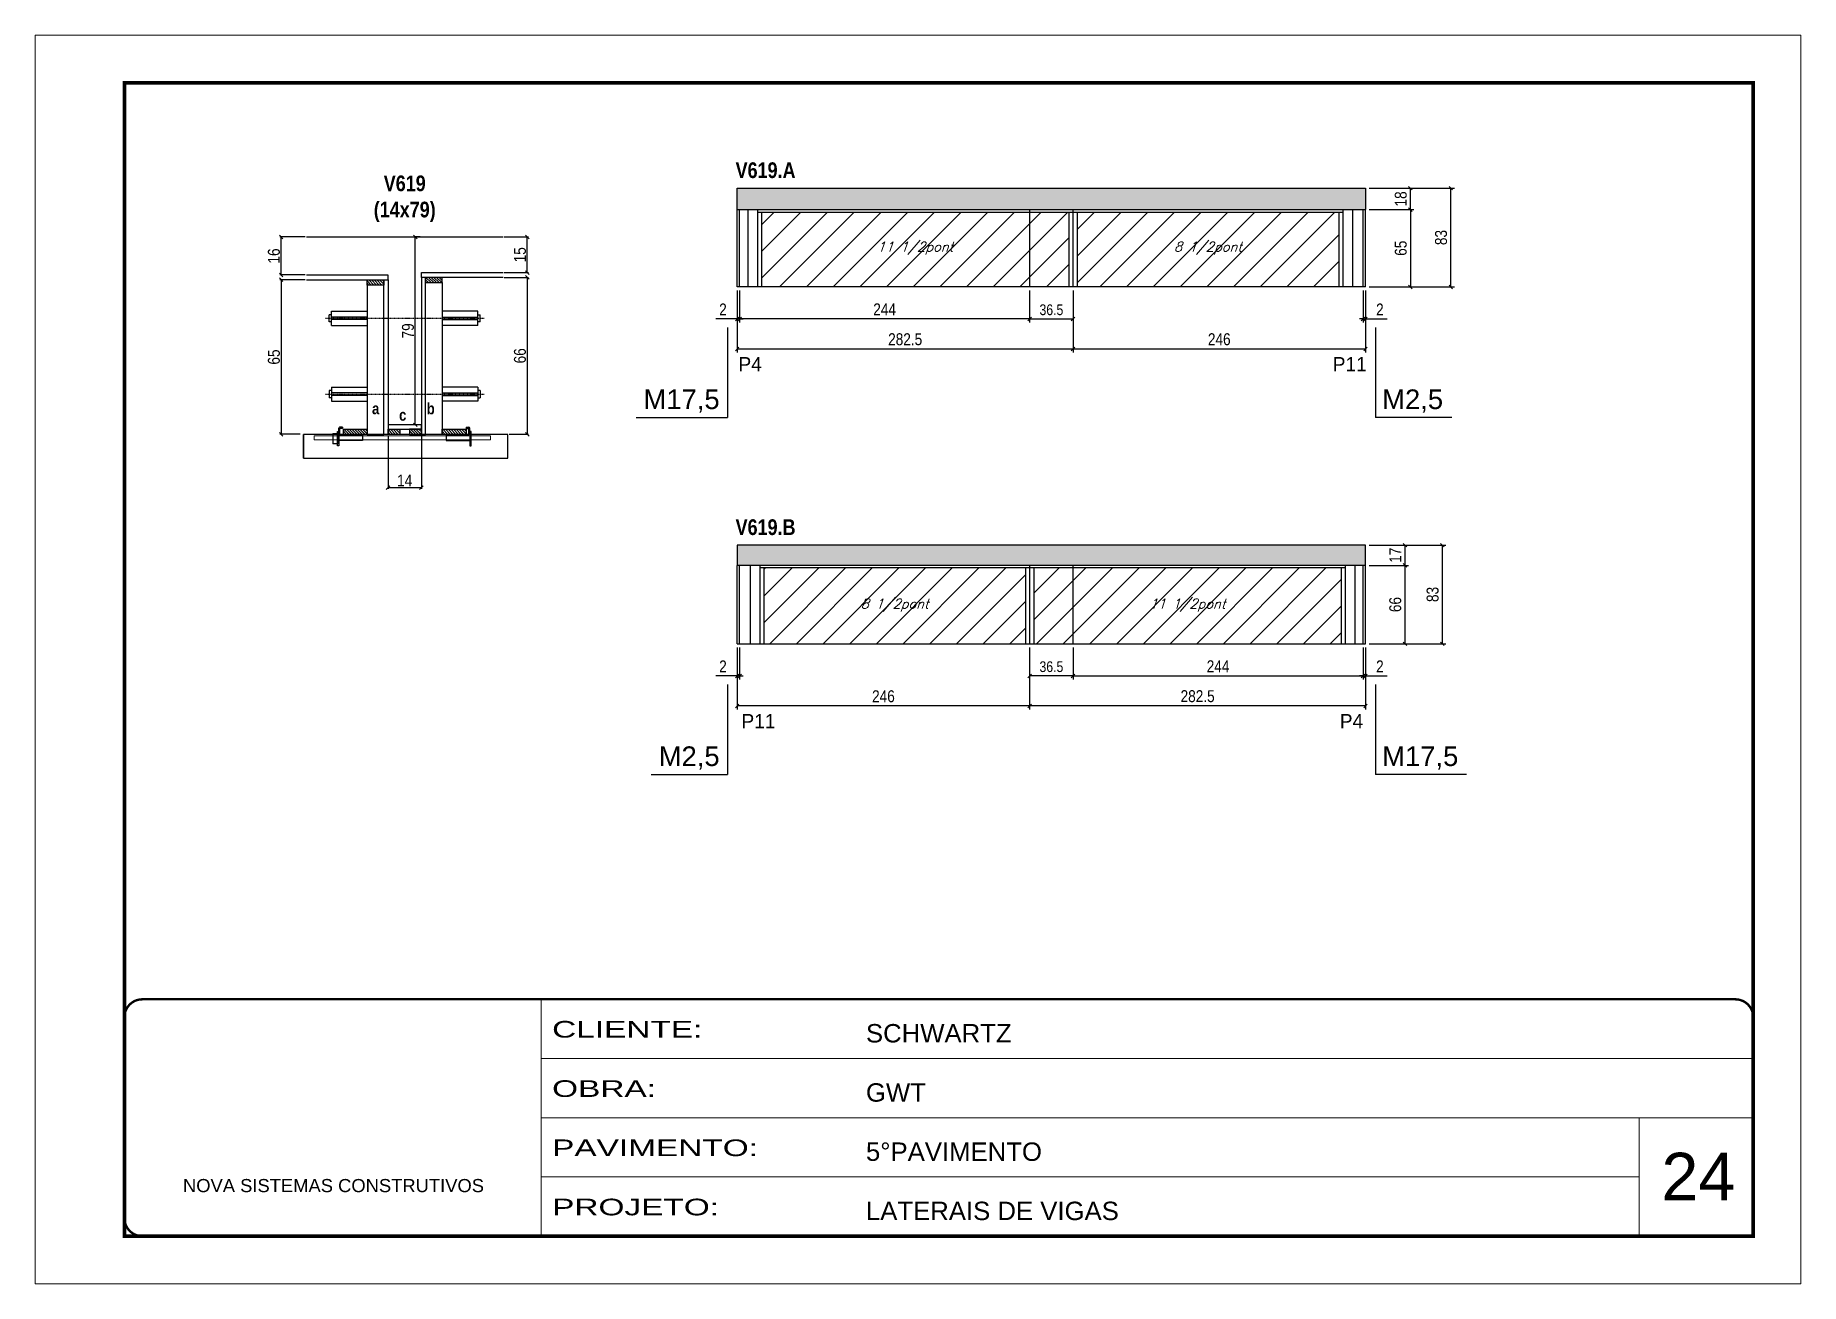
# Model space of a CAD drawing. Extents: x 13154 to 22413, y 1253 to 30260.
# Drawn here: x 17923 to 19408, y 23076 to 24126 of the extents above; entities that cross this region are included whole.
import ezdxf

# ---------------------------------------------------------------- set-up
doc = ezdxf.new("R2010")
doc.units = 0
for name, pattern in [('CONTINUO', [0]), ('DASHED', [0.75, 0.5, -0.25]), ('HIDDEN', [0.375, 0.25, -0.125])]:
    doc.linetypes.add(name, pattern=pattern)
for name, color, linetype in [('5', 5, 'Continuous'), ('barrote', 251, 'Continuous'), ('COTA', 241, 'Continuous'), ('detalhes', 4, 'Continuous'), ('NOMENCLATURA', 7, 'Continuous'), ('Painéis', 200, 'Continuous'), ('presilha', 1, 'Continuous'), ('SARR_2.2x10', 60, 'Continuous'), ('SARR_2.2x7', 40, 'Continuous'), ('SARR_3.5x7', 81, 'Continuous'), ('TENSOR', 3, 'Continuous'), ('texto', 7, 'Continuous')]:
    doc.layers.add(name, color=color, linetype=linetype)
for name, color, linetype, lineweight in [('CARIMBO', 255, 'Continuous', 9), ('CONCRETO', 251, 'Continuous', 25), ('Folhas', 255, 'Continuous', 9), ('Hachura', 251, 'Continuous', 9), ('SARRAFO DE PRESSAO', 251, 'DASHED', 9), ('SCO-___-LAJ', 2, 'Continuous', 0)]:
    doc.layers.add(name, color=color, linetype=linetype, lineweight=lineweight)
doc.styles.add('ARIAL', font='arial.ttf')
doc.styles.add('COTA TECNICA', font='techl___.ttf', dxfattribs={"height": 10})
doc.styles.add('COTA TECNICA 2X', font='techl___.ttf', dxfattribs={"height": 10})
doc.styles.add('COTA TECNICA-50', font='techl___.ttf', dxfattribs={"height": 9})
doc.styles.add('Romans', font='romans.shx')
doc.styles.add('ROMAS860', font='ROMAS860.SHX')
doc.styles.get("Standard").update_dxf_attribs({"font": 'arial.ttf'})
doc.styles.add('TECNICA', font='techb___.ttf', dxfattribs={"height": 10})
doc.styles.add('Tecnologia', font='')
doc.styles.get('Tecnologia').set_extended_font_data('Forgotten Futurist')
doc.dimstyles.new('COTA PAINEL-50', dxfattribs={"dimtxt": 9, "dimasz": 3, "dimexe": 3, "dimexo": 3, "dimgap": 3, "dimtad": 1, "dimdec": 1, "dimzin": 12, "dimdsep": 46, "dimtxsty": 'COTA TECNICA-50', "dimblk1": 'OBLIQUE', "dimblk2": 'OBLIQUE', "dimsah": 1, "dimcen": 0.9, "dimclrd": 4, "dimclre": 4, "dimclrt": 240, "dimadec": 1, "dimazin": 3, "dimtfac": 1, "dimtdec": 1, "dimtmove": 0, "dimatfit": 3, "dimfxl": 1, "dimtolj": 1, "dimtzin": 12, "dimarcsym": 0})
doc.dimstyles.new('PAINEL', dxfattribs={"dimtxt": 10, "dimasz": 3, "dimexe": 3, "dimexo": 3, "dimgap": 3, "dimtad": 1, "dimdec": 1, "dimzin": 12, "dimdsep": 46, "dimtxsty": 'COTA TECNICA', "dimblk1": 'OBLIQUE', "dimblk2": 'OBLIQUE', "dimsah": 1, "dimcen": 0.9, "dimclrd": 4, "dimclre": 4, "dimclrt": 240, "dimadec": 1, "dimazin": 3, "dimtfac": 1, "dimtdec": 1, "dimtmove": 0, "dimatfit": 3, "dimfxl": 1, "dimtolj": 1, "dimtzin": 12, "dimarcsym": 0})
doc.dimstyles.new('SECAO', dxfattribs={"dimscale": 0.333333, "dimtxt": 5, "dimasz": 9, "dimexe": 3, "dimexo": 3, "dimgap": 3, "dimtad": 1, "dimdec": 1, "dimlfac": 0.5, "dimzin": 12, "dimdsep": 46, "dimtxsty": 'COTA TECNICA 2X', "dimblk1": 'OBLIQUE', "dimblk2": 'OBLIQUE', "dimsah": 1, "dimcen": 0.9, "dimclrd": 4, "dimclre": 4, "dimclrt": 240, "dimadec": 1, "dimazin": 3, "dimtfac": 1, "dimtdec": 1, "dimtmove": 0, "dimatfit": 3, "dimfxl": 1, "dimtolj": 1, "dimtzin": 12, "dimarcsym": 0})

msp = doc.modelspace()

# ---------------------------------------------------------------- texts
at = {"layer": '5', "linetype": 'Continuous', "style": 'ROMAS860'}
for s, rotation, p in [('P4', 359.99996, (18514.36, 23843.69)), ('P11', 359.99996, (19014.25, 23843.69)), ('P11', 0.00004, (18516.89, 23543.44)), ('P4', 0.00004, (19020.21, 23543.44))]:
    msp.add_text(s, height=12, rotation=rotation, dxfattribs=at).set_placement(p)
at = {"layer": 'CARIMBO', "style": 'ARIAL'}
msp.add_text('24', height=40, dxfattribs=at).set_placement((19290.74, 23146.44))
at = {"layer": 'detalhes', "style": 'TECNICA'}
for s, p in [('a', (18206.14, 23807.57)), ('c', (18228.88, 23802.15)), ('b', (18252.12, 23807.56))]:
    msp.add_text(s, height=9.6, dxfattribs=at).set_placement(p)
at = {"layer": 'NOMENCLATURA', "style": 'TECNICA'}
for s, p in [('V619.A', (18511.94, 24006.24)), ('V619.B', (18511.94, 23706))]:
    msp.add_text(s, height=13.2, dxfattribs=at).set_placement(p)
at = {"layer": 'NOMENCLATURA', "linetype": 'Continuous'}
for s, p in [('M17,5', (18434.45, 23811.94)), ('M2,5', (19055.83, 23811.94)), ('M2,5', (18447.27, 23511.7)), ('M17,5', (19055.83, 23511.7))]:
    msp.add_text(s, height=16.5, dxfattribs=at).set_placement(p)
at = {"layer": 'NOMENCLATURA', "insert": (18233.62, 24008.37), "char_height": 13.2, "attachment_point": 2, "style": 'TECNICA'}
msp.add_mtext_dynamic_manual_height_columns('V619\\P(14x79)', width=300.2766, gutter_width=1, heights=[0], dxfattribs=at)
at = {"layer": 'texto', "color": 2, "char_height": 8, "attachment_point": 5, "style": 'Romans'}
for s, insert in [('{\\Q19;\\C256;11 1/2pont}', (18663.07, 23947.22)), ('{\\Q19;\\C256;8 1/2pont}', (18909.32, 23947.22)), ('{\\Q19;\\C256;8 1/2pont}', (18645.82, 23646.98)), ('{\\Q19;\\C256;11 1/2pont}', (18892.07, 23646.98))]:
    msp.add_mtext(s, dxfattribs=dict(at, insert=insert))

# ---------------------------------------------------------------- blocks, each defined once
blk = doc.blocks.new('9999999999')
at = {"color": 30, "linetype": 'CONTINUO'}
for p, q in [((98564.6, 34230.2), (98564.6, 34429.4)), ((98564.6, 34379.6), (99584, 34379.6)), ((98564.6, 34329.8), (99488, 34329.8)), ((99584, 34329.8), (99488, 34329.8)), ((99488, 34329.8), (99488, 34230.2)), ((98564.6, 34280), (99488, 34280))]:
    blk.add_line(p, q, dxfattribs=at)
at = {"color": 30, "linetype": 'CONTINUO', "const_width": 2}
blk.add_lwpolyline([(99584, 34230.2), (99584, 34414.4, 0.414214), (99569, 34429.4), (98229, 34429.4, 0.414214), (98214, 34414.4), (98214, 34245.2, 0.414214), (98229, 34230.2), (99584, 34230.2)], format="xyb", dxfattribs=at)
at = {"layer": 'Folhas'}
blk.add_lwpolyline([(98139, 34190.2), (99624, 34190.2), (99624, 35240.2), (98139, 35240.2)], close=True, dxfattribs=at)
at = {"layer": 'Folhas', "color": 30, "const_width": 3}
blk.add_lwpolyline([(98214, 34230.2), (99584, 34230.2), (99584, 35200.2), (98214, 35200.2)], close=True, dxfattribs=at)
at = {"color": 7, "linetype": 'Continuous', "ltscale": 5, "style": 'ARIAL'}
for s, height, p in [('SCHWARTZ', 15.48, (98837.7, 34393.1)), ('GWT', 15.48, (98837.7, 34343.3)), ('5°PAVIMENTO', 15.483, (98837.7, 34293.5)), ('NOVA SISTEMAS CONSTRUTIVOS', 11.059, (98263.2, 34267.2)), ('LATERAIS DE VIGAS', 15.483, (98837.7, 34243.7))]:
    blk.add_text(s, height=height, dxfattribs=at).set_placement(p)
at = {"layer": 'Folhas', "color": 7, "style": 'Tecnologia', "width": 1.5}
for s, p in [('CLIENTE:', (98573.7, 34397.2)), ('OBRA:', (98573.7, 34347.3)), ('PAVIMENTO:', (98573.7, 34297.5)), ('PROJETO:', (98573.7, 34247.7))]:
    blk.add_text(s, height=14, dxfattribs=at).set_placement(p)
blk = doc.blocks.new('_Oblique')
at = {"color": 0, "linetype": 'ByBlock', "lineweight": -2}
blk.add_line((-0.5, -0.5), (0.5, 0.5), dxfattribs=at)
blk = doc.blocks.new('*D567')
at = {"layer": 'COTA', "color": 4, "linetype": 'ByBlock', "lineweight": -2, "transparency": 16777216}
for p, q in [((18759.3, 23911.7), (18759.3, 23884.7)), ((18795.8, 23911.7), (18795.8, 23884.7)), ((18759.3, 23887.7), (18795.8, 23887.7))]:
    blk.add_line(p, q, dxfattribs=at)
at = {"layer": 'Defpoints', "color": 0, "linetype": 'ByBlock', "transparency": 16777216}
for p in [(18759.3, 23914.7), (18795.8, 23914.7), (18795.8, 23887.7)]:
    blk.add_point(p, dxfattribs=at)
at = {"layer": 'COTA', "color": 4, "linetype": 'ByBlock', "lineweight": -2, "transparency": 16777216, "xscale": 3, "yscale": 3, "zscale": 3, "rotation": 180}
blk.add_blockref('_Oblique', (18759.3, 23887.7), dxfattribs=at)
at = {"layer": 'COTA', "color": 4, "linetype": 'ByBlock', "lineweight": -2, "transparency": 16777216, "xscale": 3, "yscale": 3, "zscale": 3}
blk.add_blockref('_Oblique', (18795.8, 23887.7), dxfattribs=at)
at = {"layer": 'COTA', "color": 240, "linetype": 'ByBlock', "transparency": 16777216, "insert": (18777.6, 23895.4), "char_height": 9, "attachment_point": 5, "style": 'COTA TECNICA-50'}
blk.add_mtext('\\A1;36.5', dxfattribs=at)
blk = doc.blocks.new('*D571')
at = {"layer": 'COTA', "color": 4, "linetype": 'ByBlock', "lineweight": -2, "transparency": 16777216}
for p, q in [((18515.3, 23911.7), (18515.3, 23884.7)), ((18759.3, 23911.7), (18759.3, 23884.7)), ((18759.3, 23887.7), (18515.3, 23887.7))]:
    blk.add_line(p, q, dxfattribs=at)
at = {"layer": 'Defpoints', "color": 0, "linetype": 'ByBlock', "transparency": 16777216}
for p in [(18515.3, 23914.7), (18759.3, 23914.7), (18515.3, 23887.7)]:
    blk.add_point(p, dxfattribs=at)
at = {"layer": 'COTA', "color": 4, "linetype": 'ByBlock', "lineweight": -2, "transparency": 16777216, "xscale": 3, "yscale": 3, "zscale": 3, "rotation": 180}
blk.add_blockref('_Oblique', (18515.3, 23887.7), dxfattribs=at)
at = {"layer": 'COTA', "color": 4, "linetype": 'ByBlock', "lineweight": -2, "transparency": 16777216, "xscale": 3, "yscale": 3, "zscale": 3}
blk.add_blockref('_Oblique', (18759.3, 23887.7), dxfattribs=at)
at = {"layer": 'COTA', "color": 240, "linetype": 'ByBlock', "transparency": 16777216, "insert": (18637.3, 23895.8), "char_height": 10, "attachment_point": 5, "style": 'COTA TECNICA'}
blk.add_mtext('\\A1;244', dxfattribs=at)
blk = doc.blocks.new('*D568')
at = {"layer": 'COTA', "color": 4, "linetype": 'ByBlock', "lineweight": -2, "transparency": 16777216}
for p, q in [((18795.8, 23911.7), (18795.8, 23859.5)), ((19041.8, 23911.7), (19041.8, 23859.5)), ((18795.8, 23862.5), (19041.8, 23862.5))]:
    blk.add_line(p, q, dxfattribs=at)
at = {"layer": 'Defpoints', "color": 0, "linetype": 'ByBlock', "transparency": 16777216}
for p in [(18795.8, 23914.7), (19041.8, 23914.7), (19041.8, 23862.5)]:
    blk.add_point(p, dxfattribs=at)
at = {"layer": 'COTA', "color": 4, "linetype": 'ByBlock', "lineweight": -2, "transparency": 16777216, "xscale": 3, "yscale": 3, "zscale": 3, "rotation": 180}
blk.add_blockref('_Oblique', (18795.8, 23862.5), dxfattribs=at)
at = {"layer": 'COTA', "color": 4, "linetype": 'ByBlock', "lineweight": -2, "transparency": 16777216, "xscale": 3, "yscale": 3, "zscale": 3}
blk.add_blockref('_Oblique', (19041.8, 23862.5), dxfattribs=at)
at = {"layer": 'COTA', "color": 240, "linetype": 'ByBlock', "transparency": 16777216, "insert": (18918.8, 23870.6), "char_height": 10, "attachment_point": 5, "style": 'COTA TECNICA'}
blk.add_mtext('\\A1;246', dxfattribs=at)
blk = doc.blocks.new('*D566')
at = {"layer": 'COTA', "color": 4, "linetype": 'ByBlock', "lineweight": -2, "transparency": 16777216}
for p, q in [((19044.8, 23979.7), (19082.6, 23979.7)), ((19079.6, 23979.7), (19079.6, 23914.7)), ((19044.8, 23914.7), (19082.6, 23914.7))]:
    blk.add_line(p, q, dxfattribs=at)
at = {"layer": 'Defpoints', "color": 0, "linetype": 'ByBlock', "transparency": 16777216}
for p in [(19041.8, 23979.7), (19041.8, 23914.7), (19079.6, 23914.7)]:
    blk.add_point(p, dxfattribs=at)
at = {"layer": 'COTA', "color": 4, "linetype": 'ByBlock', "lineweight": -2, "transparency": 16777216, "xscale": 3, "yscale": 3, "zscale": 3}
for p, rotation in [((19079.6, 23979.7), 90), ((19079.6, 23914.7), 270)]:
    blk.add_blockref('_Oblique', p, dxfattribs=dict(at, rotation=rotation))
at = {"layer": 'COTA', "color": 240, "linetype": 'ByBlock', "transparency": 16777216, "insert": (19071.5, 23947.2), "char_height": 10, "attachment_point": 5, "rotation": 90, "style": 'COTA TECNICA'}
blk.add_mtext('\\A1;65', dxfattribs=at)
blk = doc.blocks.new('*D569')
at = {"layer": 'COTA', "color": 4, "linetype": 'ByBlock', "lineweight": -2, "transparency": 16777216}
for p, q in [((19044.8, 23997.7), (19116.6, 23997.7)), ((19113.6, 23914.7), (19113.6, 23997.7)), ((19044.8, 23914.7), (19116.6, 23914.7))]:
    blk.add_line(p, q, dxfattribs=at)
at = {"layer": 'Defpoints', "color": 0, "linetype": 'ByBlock', "transparency": 16777216}
for p in [(19041.8, 23997.7), (19113.6, 23997.7), (19041.8, 23914.7)]:
    blk.add_point(p, dxfattribs=at)
at = {"layer": 'COTA', "color": 4, "linetype": 'ByBlock', "lineweight": -2, "transparency": 16777216, "xscale": 3, "yscale": 3, "zscale": 3}
for p, rotation in [((19113.6, 23997.7), 90), ((19113.6, 23914.7), 270)]:
    blk.add_blockref('_Oblique', p, dxfattribs=dict(at, rotation=rotation))
at = {"layer": 'COTA', "color": 240, "linetype": 'ByBlock', "transparency": 16777216, "insert": (19105.4, 23956.2), "char_height": 10, "attachment_point": 5, "rotation": 90, "style": 'COTA TECNICA'}
blk.add_mtext('\\A1;83', dxfattribs=at)
blk = doc.blocks.new('*D570')
at = {"layer": 'COTA', "color": 4, "lineweight": -2, "transparency": 16777216}
for p, q in [((18513.3, 23911.7), (18513.3, 23884.7)), ((18515.3, 23911.7), (18515.3, 23884.7)), ((18513.3, 23887.7), (18495.2, 23887.7)), ((18515.3, 23887.7), (18513.3, 23887.7)), ((18515.3, 23887.7), (18518.3, 23887.7))]:
    blk.add_line(p, q, dxfattribs=at)
at = {"layer": 'Defpoints', "color": 0, "transparency": 16777216}
for p in [(18513.3, 23914.7), (18515.3, 23914.7), (18513.3, 23887.7)]:
    blk.add_point(p, dxfattribs=at)
at = {"layer": 'COTA', "color": 4, "lineweight": -2, "transparency": 16777216, "xscale": 3, "yscale": 3, "zscale": 3}
blk.add_blockref('_Oblique', (18513.3, 23887.7), dxfattribs=at)
at = {"layer": 'COTA', "color": 4, "lineweight": -2, "transparency": 16777216, "xscale": 3, "yscale": 3, "zscale": 3, "rotation": 180}
blk.add_blockref('_Oblique', (18515.3, 23887.7), dxfattribs=at)
at = {"layer": 'COTA', "color": 240, "transparency": 16777216, "insert": (18501.3, 23895.7), "char_height": 10, "attachment_point": 5, "style": 'COTA TECNICA'}
blk.add_mtext('\\A1;2', dxfattribs=at)
blk = doc.blocks.new('*D572')
at = {"layer": 'COTA', "color": 4, "lineweight": -2, "transparency": 16777216}
for p, q in [((19039.8, 23911.7), (19039.8, 23884.7)), ((19041.8, 23911.7), (19041.8, 23884.7)), ((19039.8, 23887.7), (19036.8, 23887.7)), ((19039.8, 23887.7), (19041.8, 23887.7)), ((19041.8, 23887.7), (19059.9, 23887.7))]:
    blk.add_line(p, q, dxfattribs=at)
at = {"layer": 'Defpoints', "color": 0, "transparency": 16777216}
for p in [(19039.8, 23914.7), (19041.8, 23914.7), (19041.8, 23887.7)]:
    blk.add_point(p, dxfattribs=at)
at = {"layer": 'COTA', "color": 4, "lineweight": -2, "transparency": 16777216, "xscale": 3, "yscale": 3, "zscale": 3}
blk.add_blockref('_Oblique', (19039.8, 23887.7), dxfattribs=at)
at = {"layer": 'COTA', "color": 4, "lineweight": -2, "transparency": 16777216, "xscale": 3, "yscale": 3, "zscale": 3, "rotation": 180}
blk.add_blockref('_Oblique', (19041.8, 23887.7), dxfattribs=at)
at = {"layer": 'COTA', "color": 240, "transparency": 16777216, "insert": (19053.9, 23895.7), "char_height": 10, "attachment_point": 5, "style": 'COTA TECNICA'}
blk.add_mtext('\\A1;2', dxfattribs=at)
blk = doc.blocks.new('*D573')
at = {"layer": 'COTA', "color": 4, "lineweight": -2, "transparency": 16777216}
for p, q in [((18513.3, 23911.7), (18513.3, 23859.5)), ((18795.8, 23911.7), (18795.8, 23859.5)), ((18513.3, 23862.5), (18795.8, 23862.5))]:
    blk.add_line(p, q, dxfattribs=at)
at = {"layer": 'Defpoints', "color": 0, "transparency": 16777216}
for p in [(18513.3, 23914.7), (18795.8, 23914.7), (18795.8, 23862.5)]:
    blk.add_point(p, dxfattribs=at)
at = {"layer": 'COTA', "color": 4, "lineweight": -2, "transparency": 16777216, "xscale": 3, "yscale": 3, "zscale": 3, "rotation": 180}
blk.add_blockref('_Oblique', (18513.3, 23862.5), dxfattribs=at)
at = {"layer": 'COTA', "color": 4, "lineweight": -2, "transparency": 16777216, "xscale": 3, "yscale": 3, "zscale": 3}
blk.add_blockref('_Oblique', (18795.8, 23862.5), dxfattribs=at)
at = {"layer": 'COTA', "color": 240, "transparency": 16777216, "insert": (18654.6, 23870.6), "char_height": 10, "attachment_point": 5, "style": 'COTA TECNICA'}
blk.add_mtext('\\A1;282.5', dxfattribs=at)
blk = doc.blocks.new('*D574')
at = {"layer": 'COTA', "color": 4, "lineweight": -2, "transparency": 16777216}
for p, q in [((19044.8, 23997.7), (19082.6, 23997.7)), ((19079.6, 23979.7), (19079.6, 23997.7)), ((19044.8, 23979.7), (19082.6, 23979.7))]:
    blk.add_line(p, q, dxfattribs=at)
at = {"layer": 'Defpoints', "color": 0, "transparency": 16777216}
for p in [(19041.8, 23997.7), (19079.6, 23997.7), (19041.8, 23979.7)]:
    blk.add_point(p, dxfattribs=at)
at = {"layer": 'COTA', "color": 4, "lineweight": -2, "transparency": 16777216, "xscale": 3, "yscale": 3, "zscale": 3}
for p, rotation in [((19079.6, 23997.7), 90), ((19079.6, 23979.7), 270)]:
    blk.add_blockref('_Oblique', p, dxfattribs=dict(at, rotation=rotation))
at = {"layer": 'COTA', "color": 240, "transparency": 16777216, "insert": (19071.5, 23988.7), "char_height": 10, "attachment_point": 5, "rotation": 90, "style": 'COTA TECNICA'}
blk.add_mtext('\\A1;18', dxfattribs=at)
blk = doc.blocks.new('PRESILHA METÁLICA 1')
at = {"layer": 'presilha'}
for p, q in [((0, 13), (6, 13)), ((0, 13), (0, 0)), ((6, 0), (0, 0)), ((6, 15.5), (7.5, 15.5)), ((6, -2.5), (6, 15.5)), ((6, 13), (6, 0)), ((7.5, 10.6), (7.5, 19.9)), ((7.5, 15.5), (7.5, -2.5)), ((37.5, 4.1), (7.5, 4.1)), ((12, 21), (8.6, 21)), ((9, 11.6), (9, 18.9)), ((12, 19.5), (9.6, 19.5)), ((37.5, 11), (9.6, 11)), ((12, 21), (12, 19.5)), ((37.5, 11), (37.5, 4.1)), ((7.5, -2.5), (6, -2.5))]:
    blk.add_line(p, q, dxfattribs=at)
for centre, radius, start, end in [((8.6, 19.9), 1.14, 90, 180), ((9.6, 18.9), 0.57, 90, 180), ((9.6, 11.6), 0.57, 180, 270)]:
    blk.add_arc(centre, radius, start, end, dxfattribs=at)
blk = doc.blocks.new('PRESILHA METÁLICA 2')
at = {"layer": 'presilha'}
for p, q in [((-5.2, 23.5), (-5.2, 22)), ((-5.2, 23.5), (-1.9, 23.5)), ((-0.8, 14.6), (-0.8, 22.4)), ((-30.8, 13.5), (-30.8, 6.6)), ((-30.8, 13.5), (-2.8, 13.5)), ((-30.8, 6.6), (-0.8, 6.6)), ((-5.2, 22), (-2.8, 22)), ((-2.2, 14.1), (-2.2, 21.4)), ((0.8, 18), (-0.8, 18)), ((-0.8, 18), (-0.8, 0)), ((-0.8, 0), (0.8, 0)), ((0.8, 0), (0.8, 18))]:
    blk.add_line(p, q, dxfattribs=at)
for centre, radius, start, end in [((-1.9, 22.4), 1.14, 0, 90), ((-2.8, 21.4), 0.57, 0, 90), ((-2.8, 14.1), 0.57, 270, 0)]:
    blk.add_arc(centre, radius, start, end, dxfattribs=at)
blk = doc.blocks.new('*D575')
at = {"layer": 'COTA', "color": 4, "lineweight": -2, "transparency": 16777216}
for p, q in [((18317.3, 23922.7), (18337.7, 23922.7)), ((18336.7, 23922.7), (18336.7, 23790.7)), ((18321.4, 23790.7), (18337.7, 23790.7))]:
    blk.add_line(p, q, dxfattribs=at)
at = {"layer": 'Defpoints', "color": 0, "transparency": 16777216}
for p in [(18316.3, 23922.7), (18320.4, 23790.7), (18336.7, 23790.7)]:
    blk.add_point(p, dxfattribs=at)
at = {"layer": 'COTA', "color": 4, "lineweight": -2, "transparency": 16777216, "xscale": 3, "yscale": 3, "zscale": 3}
for p, rotation in [((18336.7, 23922.7), 90), ((18336.7, 23790.7), 270)]:
    blk.add_blockref('_Oblique', p, dxfattribs=dict(at, rotation=rotation))
at = {"layer": 'COTA', "color": 240, "transparency": 16777216, "insert": (18330.6, 23856.7), "char_height": 10, "attachment_point": 5, "rotation": 90, "style": 'COTA TECNICA 2X'}
blk.add_mtext('\\A1;66', dxfattribs=at)
blk = doc.blocks.new('*D576')
at = {"layer": 'COTA', "color": 4, "lineweight": -2, "transparency": 16777216}
for p, q in [((18317.3, 23956.7), (18337.7, 23956.7)), ((18336.7, 23926.7), (18336.7, 23956.7)), ((18317.3, 23926.7), (18337.7, 23926.7))]:
    blk.add_line(p, q, dxfattribs=at)
at = {"layer": 'Defpoints', "color": 0, "transparency": 16777216}
for p in [(18316.3, 23956.7), (18336.7, 23956.7), (18316.3, 23926.7)]:
    blk.add_point(p, dxfattribs=at)
at = {"layer": 'COTA', "color": 4, "lineweight": -2, "transparency": 16777216, "xscale": 3, "yscale": 3, "zscale": 3}
for p, rotation in [((18336.7, 23956.7), 90), ((18336.7, 23926.7), 270)]:
    blk.add_blockref('_Oblique', p, dxfattribs=dict(at, rotation=rotation))
at = {"layer": 'COTA', "color": 240, "transparency": 16777216, "insert": (18330.6, 23941.7), "char_height": 10, "attachment_point": 5, "rotation": 90, "style": 'COTA TECNICA 2X'}
blk.add_mtext('\\A1;15', dxfattribs=at)
blk = doc.blocks.new('*D577')
at = {"layer": 'COTA', "color": 4, "lineweight": -2, "transparency": 16777216}
for p, q in [((18149.9, 23920.7), (18128.7, 23920.7)), ((18129.7, 23920.7), (18129.7, 23790.7)), ((18145.8, 23790.7), (18128.7, 23790.7))]:
    blk.add_line(p, q, dxfattribs=at)
at = {"layer": 'Defpoints', "color": 0, "transparency": 16777216}
for p in [(18150.9, 23920.7), (18129.7, 23790.7), (18146.8, 23790.7)]:
    blk.add_point(p, dxfattribs=at)
at = {"layer": 'COTA', "color": 4, "lineweight": -2, "transparency": 16777216, "xscale": 3, "yscale": 3, "zscale": 3}
for p, rotation in [((18129.7, 23920.7), 90), ((18129.7, 23790.7), 270)]:
    blk.add_blockref('_Oblique', p, dxfattribs=dict(at, rotation=rotation))
at = {"layer": 'COTA', "color": 240, "transparency": 16777216, "insert": (18123.6, 23855.7), "char_height": 10, "attachment_point": 5, "rotation": 90, "style": 'COTA TECNICA 2X'}
blk.add_mtext('\\A1;65', dxfattribs=at)
blk = doc.blocks.new('*D578')
at = {"layer": 'COTA', "color": 4, "lineweight": -2, "transparency": 16777216}
for p, q in [((18246.6, 23956.7), (18241.5, 23956.7)), ((18242.5, 23798.7), (18242.5, 23956.7)), ((18246.6, 23798.7), (18241.5, 23798.7))]:
    blk.add_line(p, q, dxfattribs=at)
at = {"layer": 'Defpoints', "color": 0, "transparency": 16777216}
for p in [(18242.5, 23956.7), (18247.6, 23956.7), (18247.6, 23798.7)]:
    blk.add_point(p, dxfattribs=at)
at = {"layer": 'COTA', "color": 4, "lineweight": -2, "transparency": 16777216, "xscale": 3, "yscale": 3, "zscale": 3}
for p, rotation in [((18242.5, 23956.7), 90), ((18242.5, 23798.7), 270)]:
    blk.add_blockref('_Oblique', p, dxfattribs=dict(at, rotation=rotation))
at = {"layer": 'COTA', "color": 240, "transparency": 16777216, "insert": (18236.4, 23877.7), "char_height": 10, "attachment_point": 5, "rotation": 90, "style": 'COTA TECNICA 2X'}
blk.add_mtext('\\A1;79', dxfattribs=at)
blk = doc.blocks.new('*D579')
at = {"layer": 'COTA', "color": 4, "lineweight": -2, "transparency": 16777216}
for p, q in [((18149.9, 23956.7), (18128.7, 23956.7)), ((18129.7, 23924.7), (18129.7, 23956.7)), ((18149.9, 23924.7), (18128.7, 23924.7))]:
    blk.add_line(p, q, dxfattribs=at)
at = {"layer": 'Defpoints', "color": 0, "transparency": 16777216}
for p in [(18129.7, 23956.7), (18150.9, 23956.7), (18150.9, 23924.7)]:
    blk.add_point(p, dxfattribs=at)
at = {"layer": 'COTA', "color": 4, "lineweight": -2, "transparency": 16777216, "xscale": 3, "yscale": 3, "zscale": 3}
for p, rotation in [((18129.7, 23956.7), 90), ((18129.7, 23924.7), 270)]:
    blk.add_blockref('_Oblique', p, dxfattribs=dict(at, rotation=rotation))
at = {"layer": 'COTA', "color": 240, "transparency": 16777216, "insert": (18123.6, 23940.7), "char_height": 10, "attachment_point": 5, "rotation": 90, "style": 'COTA TECNICA 2X'}
blk.add_mtext('\\A1;16', dxfattribs=at)
blk = doc.blocks.new('*D580')
at = {"layer": 'COTA', "color": 4, "lineweight": -2, "transparency": 16777216}
for p, q in [((18219.6, 23789.7), (18219.6, 23744.9)), ((18247.6, 23789.7), (18247.6, 23744.9)), ((18219.6, 23745.9), (18247.6, 23745.9))]:
    blk.add_line(p, q, dxfattribs=at)
at = {"layer": 'Defpoints', "color": 0, "transparency": 16777216}
for p in [(18219.6, 23790.7), (18247.6, 23790.7), (18247.6, 23745.9)]:
    blk.add_point(p, dxfattribs=at)
at = {"layer": 'COTA', "color": 4, "lineweight": -2, "transparency": 16777216, "xscale": 3, "yscale": 3, "zscale": 3, "rotation": 180}
blk.add_blockref('_Oblique', (18219.6, 23745.9), dxfattribs=at)
at = {"layer": 'COTA', "color": 4, "lineweight": -2, "transparency": 16777216, "xscale": 3, "yscale": 3, "zscale": 3}
blk.add_blockref('_Oblique', (18247.6, 23745.9), dxfattribs=at)
at = {"layer": 'COTA', "color": 240, "transparency": 16777216, "insert": (18233.6, 23751.9), "char_height": 10, "attachment_point": 5, "style": 'COTA TECNICA 2X'}
blk.add_mtext('\\A1;14', dxfattribs=at)
blk = doc.blocks.new('*D581')
at = {"layer": 'COTA', "color": 4, "linetype": 'ByBlock', "lineweight": -2, "transparency": 16777216}
for p, q in [((18759.3, 23611.5), (18759.3, 23584.5)), ((18795.8, 23611.5), (18795.8, 23584.5)), ((18795.8, 23587.5), (18759.3, 23587.5))]:
    blk.add_line(p, q, dxfattribs=at)
at = {"layer": 'Defpoints', "color": 0, "linetype": 'ByBlock', "transparency": 16777216}
for p in [(18759.3, 23614.5), (18795.8, 23614.5), (18759.3, 23587.5)]:
    blk.add_point(p, dxfattribs=at)
at = {"layer": 'COTA', "color": 4, "linetype": 'ByBlock', "lineweight": -2, "transparency": 16777216, "xscale": 3, "yscale": 3, "zscale": 3, "rotation": 180}
blk.add_blockref('_Oblique', (18759.3, 23587.5), dxfattribs=at)
at = {"layer": 'COTA', "color": 4, "linetype": 'ByBlock', "lineweight": -2, "transparency": 16777216, "xscale": 3, "yscale": 3, "zscale": 3}
blk.add_blockref('_Oblique', (18795.8, 23587.5), dxfattribs=at)
at = {"layer": 'COTA', "color": 240, "linetype": 'ByBlock', "transparency": 16777216, "insert": (18777.6, 23595.2), "char_height": 9, "attachment_point": 5, "style": 'COTA TECNICA-50'}
blk.add_mtext('\\A1;36.5', dxfattribs=at)
blk = doc.blocks.new('*D582')
at = {"layer": 'COTA', "color": 4, "linetype": 'ByBlock', "lineweight": -2, "transparency": 16777216}
for p, q in [((18795.8, 23611.5), (18795.8, 23584.5)), ((19039.8, 23611.5), (19039.8, 23584.5)), ((18795.8, 23587.5), (19039.8, 23587.5))]:
    blk.add_line(p, q, dxfattribs=at)
at = {"layer": 'Defpoints', "color": 0, "linetype": 'ByBlock', "transparency": 16777216}
for p in [(18795.8, 23614.5), (19039.8, 23614.5), (19039.8, 23587.5)]:
    blk.add_point(p, dxfattribs=at)
at = {"layer": 'COTA', "color": 4, "linetype": 'ByBlock', "lineweight": -2, "transparency": 16777216, "xscale": 3, "yscale": 3, "zscale": 3, "rotation": 180}
blk.add_blockref('_Oblique', (18795.8, 23587.5), dxfattribs=at)
at = {"layer": 'COTA', "color": 4, "linetype": 'ByBlock', "lineweight": -2, "transparency": 16777216, "xscale": 3, "yscale": 3, "zscale": 3}
blk.add_blockref('_Oblique', (19039.8, 23587.5), dxfattribs=at)
at = {"layer": 'COTA', "color": 240, "linetype": 'ByBlock', "transparency": 16777216, "insert": (18917.8, 23595.6), "char_height": 10, "attachment_point": 5, "style": 'COTA TECNICA'}
blk.add_mtext('\\A1;244', dxfattribs=at)
blk = doc.blocks.new('*D583')
at = {"layer": 'COTA', "color": 4, "linetype": 'ByBlock', "lineweight": -2, "transparency": 16777216}
for p, q in [((18513.3, 23611.5), (18513.3, 23559.2)), ((18759.3, 23611.5), (18759.3, 23559.2)), ((18759.3, 23562.2), (18513.3, 23562.2))]:
    blk.add_line(p, q, dxfattribs=at)
at = {"layer": 'Defpoints', "color": 0, "linetype": 'ByBlock', "transparency": 16777216}
for p in [(18513.3, 23614.5), (18759.3, 23614.5), (18513.3, 23562.2)]:
    blk.add_point(p, dxfattribs=at)
at = {"layer": 'COTA', "color": 4, "linetype": 'ByBlock', "lineweight": -2, "transparency": 16777216, "xscale": 3, "yscale": 3, "zscale": 3, "rotation": 180}
blk.add_blockref('_Oblique', (18513.3, 23562.2), dxfattribs=at)
at = {"layer": 'COTA', "color": 4, "linetype": 'ByBlock', "lineweight": -2, "transparency": 16777216, "xscale": 3, "yscale": 3, "zscale": 3}
blk.add_blockref('_Oblique', (18759.3, 23562.2), dxfattribs=at)
at = {"layer": 'COTA', "color": 240, "linetype": 'ByBlock', "transparency": 16777216, "insert": (18636.3, 23570.3), "char_height": 10, "attachment_point": 5, "style": 'COTA TECNICA'}
blk.add_mtext('\\A1;246', dxfattribs=at)
blk = doc.blocks.new('*D584')
at = {"layer": 'COTA', "color": 4, "lineweight": -2, "transparency": 16777216}
for p, q in [((19039.8, 23611.5), (19039.8, 23584.5)), ((19041.8, 23611.5), (19041.8, 23584.5)), ((19039.8, 23587.5), (19036.8, 23587.5)), ((19039.8, 23587.5), (19041.8, 23587.5)), ((19041.8, 23587.5), (19059.9, 23587.5))]:
    blk.add_line(p, q, dxfattribs=at)
at = {"layer": 'Defpoints', "color": 0, "transparency": 16777216}
for p in [(19039.8, 23614.5), (19041.8, 23614.5), (19041.8, 23587.5)]:
    blk.add_point(p, dxfattribs=at)
at = {"layer": 'COTA', "color": 4, "lineweight": -2, "transparency": 16777216, "xscale": 3, "yscale": 3, "zscale": 3}
blk.add_blockref('_Oblique', (19039.8, 23587.5), dxfattribs=at)
at = {"layer": 'COTA', "color": 4, "lineweight": -2, "transparency": 16777216, "xscale": 3, "yscale": 3, "zscale": 3, "rotation": 180}
blk.add_blockref('_Oblique', (19041.8, 23587.5), dxfattribs=at)
at = {"layer": 'COTA', "color": 240, "transparency": 16777216, "insert": (19053.9, 23595.5), "char_height": 10, "attachment_point": 5, "style": 'COTA TECNICA'}
blk.add_mtext('\\A1;2', dxfattribs=at)
blk = doc.blocks.new('*D585')
at = {"layer": 'COTA', "color": 4, "lineweight": -2, "transparency": 16777216}
for p, q in [((18513.3, 23611.5), (18513.3, 23584.5)), ((18515.3, 23611.5), (18515.3, 23584.5)), ((18513.3, 23587.5), (18495.2, 23587.5)), ((18515.3, 23587.5), (18513.3, 23587.5)), ((18515.3, 23587.5), (18518.3, 23587.5))]:
    blk.add_line(p, q, dxfattribs=at)
at = {"layer": 'Defpoints', "color": 0, "transparency": 16777216}
for p in [(18513.3, 23614.5), (18515.3, 23614.5), (18513.3, 23587.5)]:
    blk.add_point(p, dxfattribs=at)
at = {"layer": 'COTA', "color": 4, "lineweight": -2, "transparency": 16777216, "xscale": 3, "yscale": 3, "zscale": 3}
blk.add_blockref('_Oblique', (18513.3, 23587.5), dxfattribs=at)
at = {"layer": 'COTA', "color": 4, "lineweight": -2, "transparency": 16777216, "xscale": 3, "yscale": 3, "zscale": 3, "rotation": 180}
blk.add_blockref('_Oblique', (18515.3, 23587.5), dxfattribs=at)
at = {"layer": 'COTA', "color": 240, "transparency": 16777216, "insert": (18501.3, 23595.5), "char_height": 10, "attachment_point": 5, "style": 'COTA TECNICA'}
blk.add_mtext('\\A1;2', dxfattribs=at)
blk = doc.blocks.new('*D586')
at = {"layer": 'COTA', "color": 4, "lineweight": -2, "transparency": 16777216}
for p, q in [((18759.3, 23611.5), (18759.3, 23559.2)), ((19041.8, 23611.5), (19041.8, 23559.2)), ((19041.8, 23562.2), (18759.3, 23562.2))]:
    blk.add_line(p, q, dxfattribs=at)
at = {"layer": 'Defpoints', "color": 0, "transparency": 16777216}
for p in [(18759.3, 23614.5), (19041.8, 23614.5), (18759.3, 23562.2)]:
    blk.add_point(p, dxfattribs=at)
at = {"layer": 'COTA', "color": 4, "lineweight": -2, "transparency": 16777216, "xscale": 3, "yscale": 3, "zscale": 3, "rotation": 180}
blk.add_blockref('_Oblique', (18759.3, 23562.2), dxfattribs=at)
at = {"layer": 'COTA', "color": 4, "lineweight": -2, "transparency": 16777216, "xscale": 3, "yscale": 3, "zscale": 3}
blk.add_blockref('_Oblique', (19041.8, 23562.2), dxfattribs=at)
at = {"layer": 'COTA', "color": 240, "transparency": 16777216, "insert": (18900.6, 23570.4), "char_height": 10, "attachment_point": 5, "style": 'COTA TECNICA'}
blk.add_mtext('\\A1;282.5', dxfattribs=at)
blk = doc.blocks.new('*D587')
at = {"layer": 'COTA', "color": 4, "lineweight": -2, "transparency": 16777216}
for p, q in [((19044.8, 23680.5), (19078, 23680.5)), ((19075, 23680.5), (19075, 23614.5)), ((19044.8, 23614.5), (19078, 23614.5))]:
    blk.add_line(p, q, dxfattribs=at)
at = {"layer": 'Defpoints', "color": 0, "transparency": 16777216}
for p in [(19041.8, 23680.5), (19041.8, 23614.5), (19075, 23614.5)]:
    blk.add_point(p, dxfattribs=at)
at = {"layer": 'COTA', "color": 4, "lineweight": -2, "transparency": 16777216, "xscale": 3, "yscale": 3, "zscale": 3}
for p, rotation in [((19075, 23680.5), 90), ((19075, 23614.5), 270)]:
    blk.add_blockref('_Oblique', p, dxfattribs=dict(at, rotation=rotation))
at = {"layer": 'COTA', "color": 240, "transparency": 16777216, "insert": (19066.9, 23647.5), "char_height": 10, "attachment_point": 5, "rotation": 90, "style": 'COTA TECNICA'}
blk.add_mtext('\\A1;66', dxfattribs=at)
blk = doc.blocks.new('*D588')
at = {"layer": 'COTA', "color": 4, "lineweight": -2, "transparency": 16777216}
for p, q in [((19044.8, 23697.5), (19078, 23697.5)), ((19075, 23697.5), (19075, 23680.5)), ((19044.8, 23680.5), (19078, 23680.5))]:
    blk.add_line(p, q, dxfattribs=at)
at = {"layer": 'Defpoints', "color": 0, "transparency": 16777216}
for p in [(19041.8, 23697.5), (19041.8, 23680.5), (19075, 23680.5)]:
    blk.add_point(p, dxfattribs=at)
at = {"layer": 'COTA', "color": 4, "lineweight": -2, "transparency": 16777216, "xscale": 3, "yscale": 3, "zscale": 3}
for p, rotation in [((19075, 23697.5), 90), ((19075, 23680.5), 270)]:
    blk.add_blockref('_Oblique', p, dxfattribs=dict(at, rotation=rotation))
at = {"layer": 'COTA', "color": 240, "transparency": 16777216, "insert": (19066.9, 23689), "char_height": 10, "attachment_point": 5, "rotation": 90, "style": 'COTA TECNICA'}
blk.add_mtext('\\A1;17', dxfattribs=at)
blk = doc.blocks.new('*D589')
at = {"layer": 'COTA', "color": 4, "lineweight": -2, "transparency": 16777216}
for p, q in [((19044.8, 23697.5), (19109.5, 23697.5)), ((19106.5, 23614.5), (19106.5, 23697.5)), ((19044.8, 23614.5), (19109.5, 23614.5))]:
    blk.add_line(p, q, dxfattribs=at)
at = {"layer": 'Defpoints', "color": 0, "transparency": 16777216}
for p in [(19041.8, 23697.5), (19106.5, 23697.5), (19041.8, 23614.5)]:
    blk.add_point(p, dxfattribs=at)
at = {"layer": 'COTA', "color": 4, "lineweight": -2, "transparency": 16777216, "xscale": 3, "yscale": 3, "zscale": 3}
for p, rotation in [((19106.5, 23697.5), 90), ((19106.5, 23614.5), 270)]:
    blk.add_blockref('_Oblique', p, dxfattribs=dict(at, rotation=rotation))
at = {"layer": 'COTA', "color": 240, "transparency": 16777216, "insert": (19098.3, 23656), "char_height": 10, "attachment_point": 5, "rotation": 90, "style": 'COTA TECNICA'}
blk.add_mtext('\\A1;83', dxfattribs=at)

# ---------------------------------------------------------------- dimensions: what is measured, and where the dimension line sits
at = {"layer": 'COTA', "linetype": 'ByBlock'}
for base, p1, p2, angle, picture, middle in [((19113.64, 23997.72), (19041.82, 23914.72), (19041.82, 23997.72), 90, '*D569', (19105.4, 23956.22)), ((19079.64, 23914.72), (19041.82, 23979.72), (19041.82, 23914.72), 90, '*D566', (19071.53, 23947.22)), ((18515.32, 23887.72), (18759.32, 23914.72), (18515.32, 23914.72), 180, '*D571', (18637.32, 23895.8)), ((18513.32, 23562.24), (18759.32, 23614.48), (18513.32, 23614.48), 180, '*D583', (18636.32, 23570.35)), ((19039.82, 23587.48), (18795.82, 23614.48), (19039.82, 23614.48), 0, '*D582', (18917.82, 23595.56))]:
    dim = msp.add_linear_dim(base=base, p1=p1, p2=p2, angle=angle, dimstyle='PAINEL', dxfattribs=at)
    dim.commit()
    dim.dimension.update_dxf_attribs({"geometry": picture, "text_midpoint": middle})
at = {"layer": 'COTA'}
for base, p1, p2, angle, dimstyle, picture, middle in [((19079.64, 23997.72), (19041.82, 23979.72), (19041.82, 23997.72), 90, 'PAINEL', '*D574', (19071.54, 23988.72)), ((18129.7, 23956.68), (18150.92, 23924.68), (18150.92, 23956.68), 90, 'SECAO', '*D579', (18123.6, 23940.68)), ((18242.54, 23956.68), (18247.62, 23798.68), (18247.62, 23956.68), 90, 'SECAO', '*D578', (18236.44, 23877.68)), ((18336.66, 23956.68), (18316.32, 23926.68), (18316.32, 23956.68), 90, 'SECAO', '*D576', (18330.55, 23941.68)), ((18336.66, 23790.68, 0), (18316.32, 23922.68), (18320.43, 23790.68, 0), 90, 'SECAO', '*D575', (18330.56, 23856.68, 0)), ((18129.7, 23790.68, 0), (18150.92, 23920.68), (18146.8, 23790.68, 0), 90, 'SECAO', '*D577', (18123.59, 23855.68, 0)), ((19075.02, 23680.48), (19041.82, 23697.48), (19041.82, 23680.48), 90, 'PAINEL', '*D588', (19066.95, 23688.98)), ((19106.54, 23697.48), (19041.82, 23614.48), (19041.82, 23697.48), 90, 'PAINEL', '*D589', (19098.3, 23655.98)), ((19075.02, 23614.48), (19041.82, 23680.48), (19041.82, 23614.48), 90, 'PAINEL', '*D587', (19066.92, 23647.48)), ((18513.32, 23587.48), (18515.32, 23614.48), (18513.32, 23614.48), 180, 'PAINEL', '*D585', (18501.26, 23595.48)), ((18759.32, 23562.24), (19041.82, 23614.48), (18759.32, 23614.48), 180, 'PAINEL', '*D586', (18900.57, 23570.37)), ((19041.82, 23587.48), (19039.82, 23614.48), (19041.82, 23614.48), 180, 'PAINEL', '*D584', (19053.87, 23595.48))]:
    dim = msp.add_linear_dim(base=base, p1=p1, p2=p2, angle=angle, dimstyle=dimstyle, dxfattribs=at)
    dim.commit()
    dim.dimension.update_dxf_attribs({"geometry": picture, "text_midpoint": middle})
for base, p1, p2, dimstyle, picture, middle in [((18513.32, 23887.72), (18515.32, 23914.72), (18513.32, 23914.72), 'PAINEL', '*D570', (18501.26, 23895.72)), ((18795.82, 23862.48), (18513.32, 23914.72), (18795.82, 23914.72), 'PAINEL', '*D573', (18654.57, 23870.62)), ((19041.82, 23887.72), (19039.82, 23914.72), (19041.82, 23914.72), 'PAINEL', '*D572', (19053.87, 23895.72)), ((18247.62, 23745.85), (18219.62, 23790.68), (18247.62, 23790.68), 'SECAO', '*D580', (18233.62, 23751.93))]:
    dim = msp.add_linear_dim(base=base, p1=p1, p2=p2, dimstyle=dimstyle, dxfattribs=at)
    dim.commit()
    dim.dimension.update_dxf_attribs({"geometry": picture, "text_midpoint": middle})
at = {"layer": 'COTA', "linetype": 'ByBlock'}
for base, p1, p2, angle, picture, middle in [((18795.82, 23887.72), (18759.32, 23914.72), (18795.82, 23914.72), 180, '*D567', (18777.57, 23895.42)), ((18759.32, 23587.48), (18795.82, 23614.48), (18759.32, 23614.48), 0, '*D581', (18777.57, 23595.18))]:
    dim = msp.add_linear_dim(base=base, p1=p1, p2=p2, angle=angle, dimstyle='COTA PAINEL-50', override={"dimarcsym": 1}, dxfattribs=at)
    dim.commit()
    dim.dimension.update_dxf_attribs({"geometry": picture, "text_midpoint": middle})
dim = msp.add_linear_dim(base=(19041.82, 23862.48), p1=(18795.82, 23914.72), p2=(19041.82, 23914.72), dimstyle='PAINEL', dxfattribs=at)
dim.commit()
dim.dimension.update_dxf_attribs({"geometry": '*D568', "text_midpoint": (18918.82, 23870.59)})

# ---------------------------------------------------------------- hatches: boundary and pattern name
at = {"layer": 'COTA'}
h = msp.add_hatch(dxfattribs=at)
h.set_pattern_fill('AR-CONC', color=256, scale=0.03)
h.set_pattern_definition([(50, (1625.7466, 354.215), (5.4655401, -0.4781726), [0.5715, -6.2865]), (355, (1625.7466, 354.215), (-1.0573026, 5.7317054), [0.4572, -5.0292175]), (100.451445, (1626.202, 354.1753), (4.4082374, 5.2535326), [0.4857003, -5.3427073]), (46.1842, (1625.7466, 355.739), (8.1323712, -1.2612698), [0.85725, -9.42975]), (96.635558, (1626.424, 355.634), (7.122124, 7.4227837), [0.7285507, -8.0140682]), (351.18415, (1625.747, 355.739), (7.122124, 7.4227837), [0.685799, -7.543792]), (21, (1626.5086, 355.358), (4.54843174, -3.06795595), [0.5715, -6.2865]), (326, (1626.5086, 355.358), (1.8540609, 5.525639), [0.4572, -5.0292]), (71.451445, (1626.8877, 355.1025), (6.4024926, 2.4576831), [0.4857003, -5.3426981]), (37.5, (1625.7466, 354.2152), (0.0926581, 2.53665117), [0, -4.96824, 0, -5.1054, 0, -5.04825]), (7.5, (1625.7466, 354.2152), (2.00458988, 3.00541724), [0, -2.91084, 0, -4.85394, 0, -1.92405]), (327.5, (1624.0474, 354.2152), (4.06771786, -0.17186232), [0, -1.905, 0, -5.9436, 0, -7.8867]), (317.5, (1623.2854, 354.215), (4.44387544, 0.76279473), [0, -2.4765, 0, -3.94716, 0, -5.6007])])
h.paths.add_polyline_path([(18513.32, 23997.72), (18513.32, 23979.72), (19041.82, 23979.72), (19041.82, 23997.72)])
h = msp.add_hatch(dxfattribs=at)
h.set_pattern_fill('AR-CONC', color=256, scale=0.03)
h.set_pattern_definition([(50, (1625.7466, 53.9736), (5.4655401, -0.4781726), [0.5715, -6.2865]), (355, (1625.7466, 53.9736), (-1.0573026, 5.7317054), [0.4572, -5.0292175]), (100.451445, (1626.202, 53.934), (4.4082374, 5.2535326), [0.4857003, -5.3427073]), (46.1842, (1625.7466, 55.4976), (8.1323712, -1.2612698), [0.85725, -9.42975]), (96.635558, (1626.424, 55.3925), (7.122124, 7.4227837), [0.7285507, -8.0140682]), (351.18415, (1625.747, 55.498), (7.122124, 7.4227837), [0.685799, -7.543792]), (21, (1626.5086, 55.1166), (4.54843174, -3.06795595), [0.5715, -6.2865]), (326, (1626.5086, 55.1166), (1.8540609, 5.525639), [0.4572, -5.0292]), (71.451445, (1626.8877, 54.861), (6.4024926, 2.4576831), [0.4857003, -5.3426981]), (37.5, (1625.7466, 53.9736), (0.0926581, 2.53665117), [0, -4.96824, 0, -5.1054, 0, -5.04825]), (7.5, (1625.7466, 53.9736), (2.00458988, 3.00541724), [0, -2.91084, 0, -4.85394, 0, -1.92405]), (327.5, (1624.0474, 53.9736), (4.06771786, -0.17186232), [0, -1.905, 0, -5.9436, 0, -7.8867]), (317.5, (1623.2854, 53.9736), (4.44387544, 0.76279473), [0, -2.4765, 0, -3.94716, 0, -5.6007])])
h.paths.add_polyline_path([(18513.32, 23697.48), (18513.32, 23680.48), (19041.82, 23680.48), (19041.82, 23697.48)])
at = {"layer": 'Hachura', "linetype": 'ByBlock'}
h = msp.add_hatch(dxfattribs=at)
h.set_pattern_fill('ANSI31', color=256, scale=5)
h.paths.add_polyline_path([(18533.82, 23977.52), (18533.82, 23914.72), (18759.32, 23914.72), (18759.32, 23977.52)])
h.paths.add_polyline_path([(18759.32, 23914.72), (18792.32, 23914.72), (18792.32, 23977.52), (18759.32, 23977.52)])
h.paths.add_polyline_path([(19019.32, 23914.72), (19019.32, 23977.52), (18799.32, 23977.52), (18799.32, 23914.72)])
h.paths.add_polyline_path([(19021.32, 23614.48), (19021.32, 23678.28), (18795.82, 23678.28), (18795.82, 23614.48)])
h.paths.add_polyline_path([(18795.82, 23678.28), (18762.82, 23678.28), (18762.82, 23614.48), (18795.82, 23614.48)])
h.paths.add_polyline_path([(18535.82, 23678.28), (18535.82, 23614.48), (18755.82, 23614.48), (18755.82, 23678.28)])
at = {"layer": 'SARR_2.2x10'}
h = msp.add_hatch(dxfattribs=at)
h.set_pattern_fill('ANSI31', color=256, scale=0.5, angle=90)
h.set_pattern_definition([(135, (51375.5562, -99721.4912), (-1.122532015, -1.122532015), [])])
h.paths.add_polyline_path([(18182.02, 23795.08), (18182.02, 23790.68), (18202.02, 23790.68), (18202.02, 23795.08)])
h = msp.add_hatch(dxfattribs=at)
h.set_pattern_fill('ANSI31', color=256, scale=0.5, angle=90)
h.set_pattern_definition([(135, (51458.7562, -99721.4912), (-1.122532015, -1.122532015), [])])
h.paths.add_polyline_path([(18265.22, 23795.08), (18265.22, 23790.68), (18285.22, 23790.68), (18285.22, 23795.08)])
at = {"layer": 'SARR_2.2x7'}
h = msp.add_hatch(dxfattribs=at)
h.set_pattern_fill('ANSI31', color=256, scale=0.5, angle=90)
h.set_pattern_definition([(135, (51369.5562, -99595.8912), (-1.122532015, -1.122532015), [])])
h.paths.add_polyline_path([(18216.02, 23920.68), (18216.02, 23916.28), (18202.02, 23916.28), (18202.02, 23920.68)])
h = msp.add_hatch(dxfattribs=at)
h.set_pattern_fill('ANSI31', color=256, scale=0.5, angle=90)
h.set_pattern_definition([(135, (51379.5562, -99593.8912), (-1.122532015, -1.122532015), [])])
h.paths.add_polyline_path([(18251.22, 23922.68), (18251.22, 23918.28), (18265.22, 23918.28), (18265.22, 23922.68)])
h = msp.add_hatch(dxfattribs=at)
h.set_pattern_fill('ANSI31', color=256, scale=0.5, angle=90)
h.set_pattern_definition([(135, (51455.1562, -99721.4912), (-1.122532015, -1.122532015), [])])
h.paths.add_polyline_path([(18229.62, 23790.68), (18229.62, 23795.08), (18219.62, 23795.08), (18219.62, 23790.68)])
h = msp.add_hatch(dxfattribs=at)
h.set_pattern_fill('ANSI31', color=256, scale=0.5, angle=90)
h.set_pattern_definition([(135, (51445.1562, -99721.4912), (-1.122532015, -1.122532015), [])])
h.paths.add_polyline_path([(18237.62, 23790.68), (18237.62, 23795.08), (18247.62, 23795.08), (18247.62, 23790.68)])

# ---------------------------------------------------------------- linework, layer by layer
at = {"ltscale": 3}
for p, q in [((18172.02, 23882.27), (18172.02, 23894.27)), ((18172.02, 23894.27), (18202.02, 23894.27)), ((18295.22, 23894.27), (18265.22, 23894.27)), ((18295.22, 23882.27), (18295.22, 23894.27)), ((18170.02, 23885.27), (18170.02, 23891.27)), ((18172.02, 23891.27), (18170.02, 23891.27)), ((18172.02, 23885.27), (18170.02, 23885.27)), ((18202.02, 23889.27), (18172.02, 23889.27)), ((18202.02, 23887.27), (18172.02, 23887.27)), ((18172.02, 23882.27), (18202.02, 23882.27)), ((18265.22, 23889.27), (18295.22, 23889.27)), ((18265.22, 23887.27), (18295.22, 23887.27)), ((18295.22, 23882.27), (18265.22, 23882.27)), ((18295.22, 23891.27), (18297.22, 23891.27)), ((18297.22, 23885.27), (18295.22, 23885.27)), ((18297.22, 23885.27), (18297.22, 23891.27)), ((18170.02, 23827.46), (18170.02, 23821.46)), ((18172.02, 23827.46), (18170.02, 23827.46)), ((18172.02, 23821.46), (18170.02, 23821.46)), ((18172.02, 23830.46), (18172.02, 23818.46)), ((18172.02, 23830.46), (18202.02, 23830.46)), ((18202.02, 23825.46), (18172.02, 23825.46)), ((18202.02, 23823.46), (18172.02, 23823.46)), ((18295.22, 23830.46), (18265.22, 23830.46)), ((18265.22, 23825.46), (18295.22, 23825.46)), ((18265.22, 23823.46), (18295.22, 23823.46)), ((18295.22, 23830.46), (18295.22, 23818.46)), ((18297.22, 23827.46), (18295.22, 23827.46)), ((18295.22, 23821.46), (18297.22, 23821.46)), ((18297.22, 23827.46), (18297.22, 23821.46)), ((18172.02, 23818.46), (18202.02, 23818.46)), ((18295.22, 23818.46), (18265.22, 23818.46))]:
    msp.add_line(p, q, dxfattribs=at)
at = {"layer": 'barrote'}
msp.add_lwpolyline([(18148.56, 23770.68), (18320.48, 23770.68), (18320.48, 23790.68), (18148.56, 23790.68)], close=True, dxfattribs=at)
at = {"layer": 'CONCRETO', "linetype": 'Continuous'}
msp.add_line((18150.92, 23956.68), (18316.32, 23956.68), dxfattribs=at)
at = {"layer": 'COTA', "linetype": 'ByBlock'}
for p, q in [((18513.32, 23997.72), (19041.82, 23997.72)), ((19041.82, 23697.48), (18513.32, 23697.48))]:
    msp.add_line(p, q, dxfattribs=at)
at = {"layer": 'COTA'}
for p, q in [((18513.32, 23979.72), (18513.32, 23997.72)), ((19041.82, 23997.72), (19041.82, 23979.72)), ((18513.32, 23697.48), (18513.32, 23680.48)), ((19041.82, 23680.48), (19041.82, 23697.48))]:
    msp.add_line(p, q, dxfattribs=at)
at = {"layer": 'detalhes', "color": 250}
msp.add_line((18148.56, 23770.68), (18148.56, 23790.68), dxfattribs=at)
at = {"layer": 'NOMENCLATURA', "linetype": 'Continuous'}
for p, q in [((18505.04, 23880.5), (18505.04, 23804.74)), ((19050.1, 23880.5), (19050.1, 23804.74)), ((18428.41, 23804.74), (18505.04, 23804.74)), ((19114.31, 23804.74), (19050.1, 23804.74)), ((18505.04, 23580.25), (18505.04, 23504.5)), ((19050.1, 23580.25), (19050.1, 23504.5)), ((18440.83, 23504.5), (18505.04, 23504.5)), ((19126.73, 23504.5), (19050.1, 23504.5))]:
    msp.add_line(p, q, dxfattribs=at)
at = {"layer": 'Painéis', "linetype": 'Continuous'}
for p, q in [((18513.32, 23914.72), (18513.32, 23979.72)), ((18513.32, 23979.72), (19041.82, 23979.72)), ((18515.32, 23914.72), (18515.32, 23979.72)), ((18759.32, 23914.72), (18759.32, 23979.72)), ((18795.82, 23914.72), (18795.82, 23979.72)), ((19039.82, 23914.72), (19039.82, 23979.72)), ((19041.82, 23914.72), (19041.82, 23979.72)), ((19041.82, 23914.72), (18513.32, 23914.72)), ((19041.82, 23680.48), (18513.32, 23680.48)), ((18513.32, 23614.48), (18513.32, 23680.48)), ((18515.32, 23614.48), (18515.32, 23680.48)), ((18759.32, 23614.48), (18759.32, 23680.48)), ((18795.82, 23614.48), (18795.82, 23680.48)), ((19039.82, 23614.48), (19039.82, 23680.48)), ((19041.82, 23614.48), (19041.82, 23680.48)), ((18513.32, 23614.48), (19041.82, 23614.48))]:
    msp.add_line(p, q, dxfattribs=at)
at = {"layer": 'Painéis', "linetype": 'Continuous', "elevation": 0}
for points in [[(18150.92, 23920.68), (18219.62, 23920.68), (18219.62, 23924.68), (18150.92, 23924.68)], [(18316.32, 23922.68), (18247.62, 23922.68), (18247.62, 23926.68), (18316.32, 23926.68)]]:
    msp.add_lwpolyline(points, dxfattribs=at)
at = {"layer": 'Painéis', "linetype": 'Continuous'}
for points in [[(18216.02, 23790.68), (18216.02, 23920.68), (18219.62, 23920.68), (18219.62, 23790.68)], [(18251.22, 23790.68), (18251.22, 23922.68), (18247.62, 23922.68), (18247.62, 23790.68)], [(18247.62, 23798.68), (18219.62, 23798.68), (18219.62, 23795.08), (18247.62, 23795.08)]]:
    msp.add_lwpolyline(points, close=True, dxfattribs=at)
at = {"layer": 'SARR_2.2x10'}
for points in [[(18182.02, 23795.08), (18202.02, 23795.08), (18202.02, 23790.68), (18182.02, 23790.68)], [(18265.22, 23795.08), (18285.22, 23795.08), (18285.22, 23790.68), (18265.22, 23790.68)]]:
    msp.add_lwpolyline(points, close=True, dxfattribs=at)
at = {"layer": 'SARR_2.2x7', "linetype": 'Continuous'}
for p, q in [((18522.32, 23979.72), (18522.32, 23914.72)), ((18530.32, 23977.52), (18795.82, 23977.52)), ((18795.82, 23977.52), (19022.82, 23977.52)), ((19030.82, 23979.72), (19030.82, 23914.72)), ((18524.32, 23680.48), (18524.32, 23614.48)), ((18759.32, 23678.28), (18532.32, 23678.28)), ((19024.82, 23678.28), (18759.32, 23678.28)), ((19032.82, 23680.48), (19032.82, 23614.48))]:
    msp.add_line(p, q, dxfattribs=at)
at = {"layer": 'SARR_2.2x7', "elevation": 0}
for points in [[(18202.02, 23920.68), (18216.02, 23920.68), (18216.02, 23916.28), (18202.02, 23916.28)], [(18265.22, 23922.68), (18251.22, 23922.68), (18251.22, 23918.28), (18265.22, 23918.28)]]:
    msp.add_lwpolyline(points, close=True, dxfattribs=at)
at = {"layer": 'SARR_2.2x7'}
for points in [[(18219.62, 23795.08), (18229.62, 23795.08), (18229.62, 23790.68), (18219.62, 23790.68)], [(18247.62, 23795.08), (18237.62, 23795.08), (18237.62, 23790.68), (18247.62, 23790.68)]]:
    msp.add_lwpolyline(points, close=True, dxfattribs=at)
at = {"layer": 'SARR_3.5x7'}
for p, q in [((18530.32, 23979.72), (18530.32, 23914.72)), ((18533.82, 23977.52), (18533.82, 23914.72)), ((18792.32, 23977.52), (18792.32, 23914.72)), ((18799.32, 23977.52), (18799.32, 23914.72)), ((19019.32, 23977.52), (19019.32, 23914.72)), ((19022.82, 23979.72), (19022.82, 23914.72)), ((18532.32, 23680.48), (18532.32, 23614.48)), ((18535.82, 23678.28), (18535.82, 23614.48)), ((18755.82, 23678.28), (18755.82, 23614.48)), ((18762.82, 23678.28), (18762.82, 23614.48)), ((19021.32, 23678.28), (19021.32, 23614.48)), ((19024.82, 23680.48), (19024.82, 23614.48))]:
    msp.add_line(p, q, dxfattribs=at)
for points in [[(18216.02, 23916.28), (18202.02, 23916.28), (18202.02, 23790.68), (18216.02, 23790.68)], [(18251.22, 23918.28), (18265.22, 23918.28), (18265.22, 23790.68), (18251.22, 23790.68)]]:
    msp.add_lwpolyline(points, close=True, dxfattribs=at)
at = {"layer": 'SCO-___-LAJ', "color": 1}
msp.add_lwpolyline([(18157.56, 23789.35), (18305.83, 23789.35), (18305.83, 23786.15), (18157.56, 23786.15)], close=True, dxfattribs=at)
at = {"layer": 'TENSOR', "linetype": 'HIDDEN', "ltscale": 0.5}
for p, q in [((18167.02, 23888.27), (18300.52, 23888.27)), ((18167.02, 23824.46), (18300.52, 23824.46))]:
    msp.add_line(p, q, dxfattribs=at)

# ---------------------------------------------------------------- block references
at = {"layer": 'presilha', "xscale": 0.6666666666666666, "yscale": 0.6666666666666666, "zscale": 0.6666666666666666}
for name, p in [('PRESILHA METÁLICA 1', (18173.15, 23782.71)), ('PRESILHA METÁLICA 2', (18288.9, 23781.05))]:
    msp.add_blockref(name, p, dxfattribs=at)
at = {"layer": 'SARRAFO DE PRESSAO', "color": 6, "linetype": 'ByBlock'}
msp.add_blockref('9999999999', (-80216.1, -11113.91), dxfattribs=at)

msp.set_redraw_order([(e.dxf.handle, doc.entitydb.next_handle()) for e in msp.query("TEXT MTEXT ATTDEF DIMENSION ARC_DIMENSION")])  # texts and dimensions are drawn at this point

doc.saveas('drawing.dxf')
